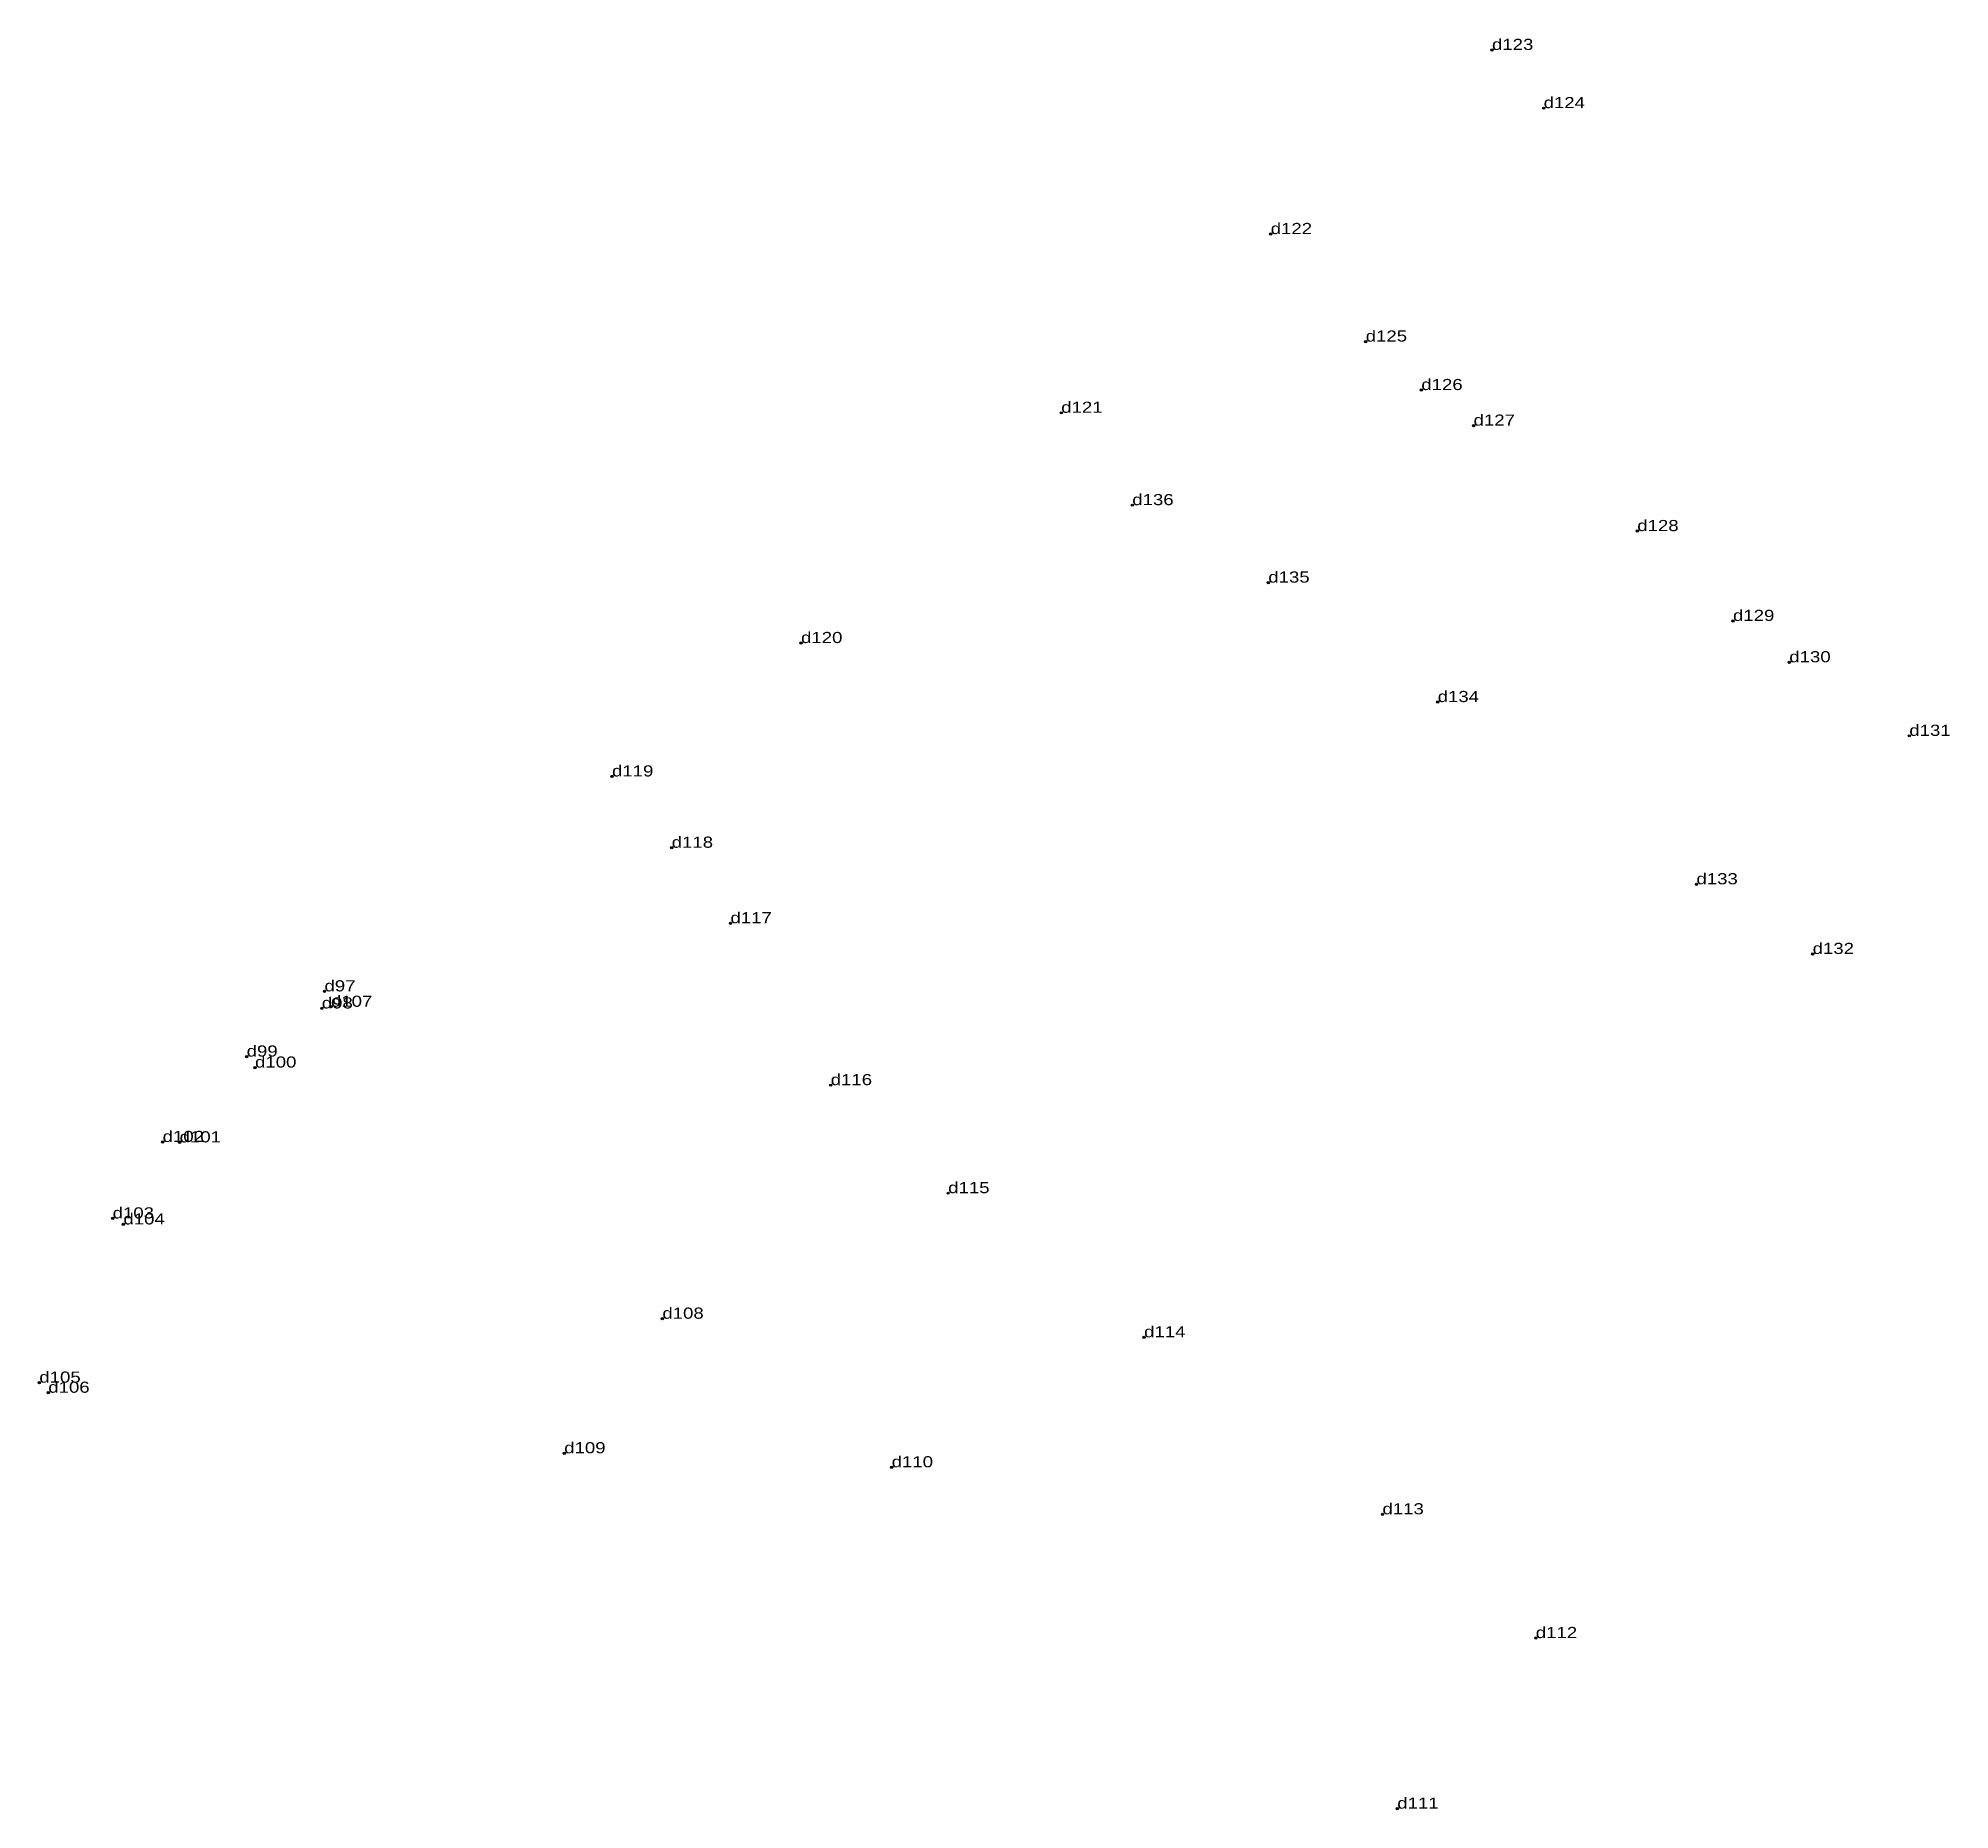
# Model space of a CAD drawing. Header units: metres. Extents: x 533752 to 552139, y 1820093 to 1850504.
# Drawn here: x 543894.7 to 544204.2, y 1830242 to 1830528.7 of the extents above; entities that cross this region are included whole.
import ezdxf

# ---------------------------------------------------------------- set-up
doc = ezdxf.new("R2010")
doc.units = ezdxf.units.M
doc.header["$LTSCALE"] = 0.72
doc.header["$PDMODE"] = 32
doc.header["$PDSIZE"] = 0.36
doc.layers.add('12', color=7, linetype='Continuous')
doc.layers.add('7', color=7, linetype='Continuous')

msp = doc.modelspace()

# ---------------------------------------------------------------- texts
at = {"layer": '12', "width": 1.25}
for s, p in [('d123', (544130.06, 1830526.83)), ('d124', (544138.42, 1830517.41)), ('d122', (544094.24, 1830497.03)), ('d125', (544109.62, 1830479.63)), ('d126', (544118.62, 1830471.78)), ('d121', (544060.33, 1830468.1)), ('d127', (544127.08, 1830466.02)), ('d136', (544071.83, 1830453.15)), ('d128', (544153.58, 1830448.95)), ('d135', (544093.85, 1830440.62)), ('d129', (544169.08, 1830434.41)), ('d120', (544018.21, 1830430.83)), ('d130', (544178.19, 1830427.72)), ('d134', (544121.27, 1830421.28)), ('d131', (544197.62, 1830415.81)), ('d119', (543987.61, 1830409.24)), ('d118', (543997.27, 1830397.7)), ('d133', (544163.16, 1830391.79)), ('d117', (544006.78, 1830385.48)), ('d132', (544181.97, 1830380.51)), ('d97', (543941.06, 1830374.45)), ('d98', (543940.63, 1830371.69)), ('d107', (543942.11, 1830371.96)), ('d99', (543928.46, 1830363.9)), ('d100', (543929.82, 1830362.12)), ('d116', (544023.01, 1830359.27)), ('d102', (543914.86, 1830350.08)), ('d101', (543917.61, 1830350.01)), ('d115', (544042.03, 1830341.79)), ('d103', (543906.77, 1830337.7)), ('d104', (543908.51, 1830336.73)), ('d108', (543995.76, 1830321.47)), ('d114', (544073.74, 1830318.46)), ('d105', (543894.9, 1830311.12)), ('d106', (543896.35, 1830309.49)), ('d109', (543979.87, 1830299.69)), ('d110', (544032.88, 1830297.42)), ('d113', (544112.33, 1830289.81)), ('d112', (544137.15, 1830269.78)), ('d111', (544114.73, 1830242.17))]:
    msp.add_text(s, height=1.8, dxfattribs=at).set_placement(p)

# ---------------------------------------------------------------- linework, layer by layer
at = {"layer": '7'}
for p in [(544130.06, 1830526.83), (544138.42, 1830517.41), (544094.24, 1830497.03), (544109.62, 1830479.63), (544118.62, 1830471.78), (544060.33, 1830468.09), (544127.08, 1830466.02), (544071.83, 1830453.15), (544153.58, 1830448.95), (544093.85, 1830440.61), (544169.09, 1830434.41), (544018.21, 1830430.83), (544178.19, 1830427.71), (544121.27, 1830421.28), (544197.61, 1830415.81), (543987.61, 1830409.24), (543997.27, 1830397.7), (544163.16, 1830391.79), (544006.78, 1830385.48), (544181.97, 1830380.51), (543941.06, 1830374.45), (543940.63, 1830371.69), (543942.11, 1830371.96), (543928.46, 1830363.9), (543929.82, 1830362.12), (544023.01, 1830359.27), (543914.86, 1830350.08), (543917.61, 1830350.01), (544042.03, 1830341.79), (543906.77, 1830337.7), (543908.51, 1830336.73), (543995.76, 1830321.47), (544073.74, 1830318.46), (543894.9, 1830311.12), (543896.35, 1830309.49), (543979.87, 1830299.69), (544032.87, 1830297.42), (544112.33, 1830289.81), (544137.15, 1830269.78), (544114.73, 1830242.17)]:
    msp.add_point(p, dxfattribs=at)

msp.set_redraw_order([(e.dxf.handle, doc.entitydb.next_handle()) for e in msp.query("TEXT MTEXT ATTDEF DIMENSION ARC_DIMENSION")])  # texts and dimensions are drawn at this point

doc.saveas('drawing.dxf')
